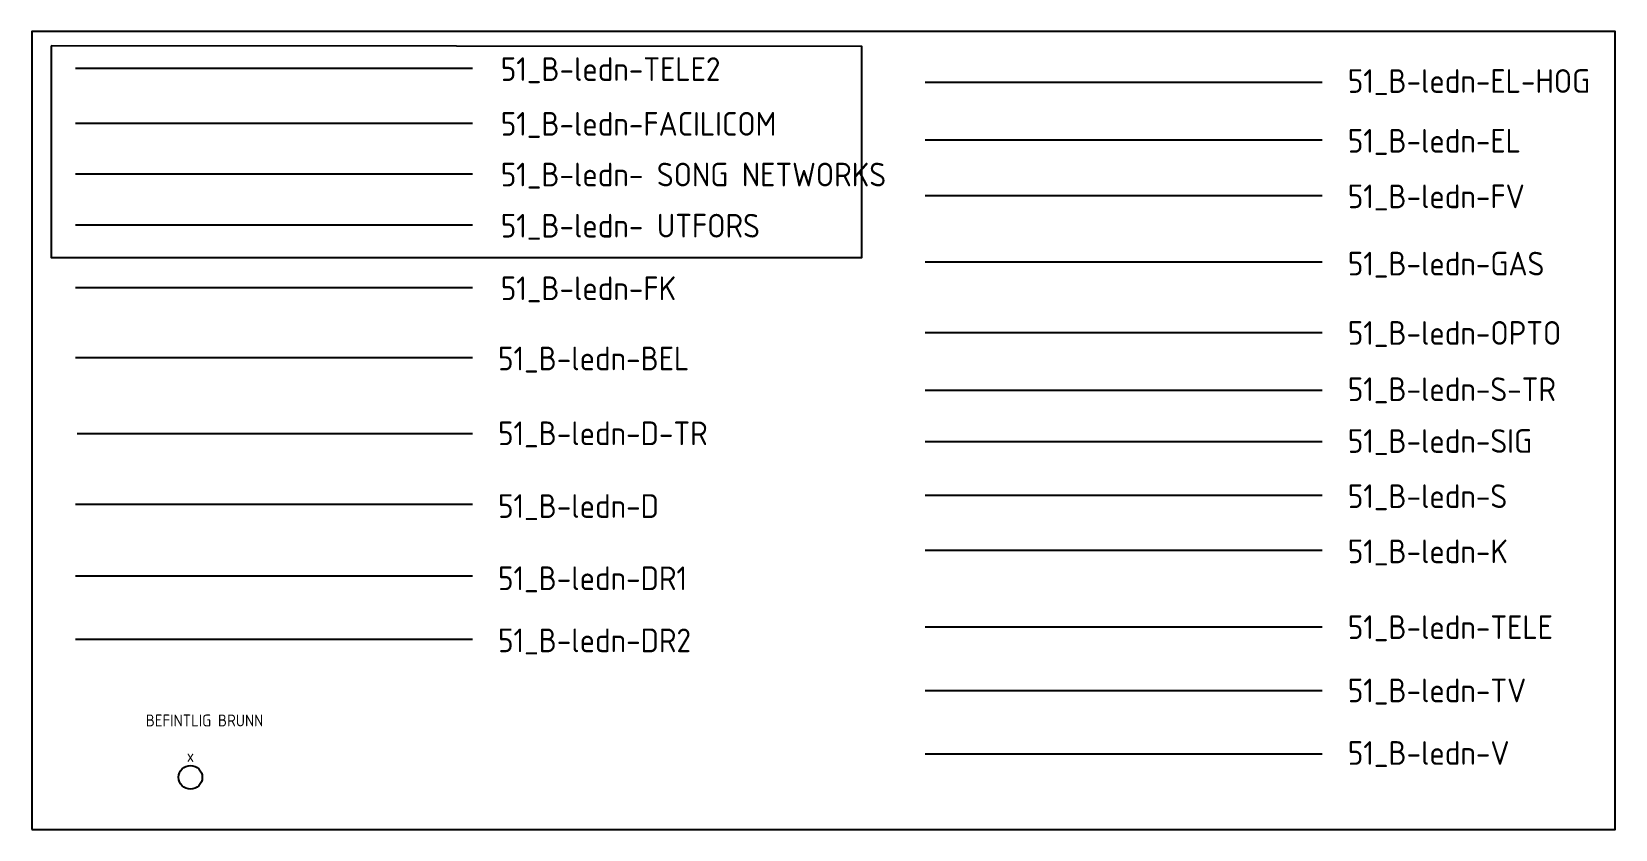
# Model space of a CAD drawing. Header units: metres. Extents: x -12 to 120691, y -61 to 6149382.
# Drawn here: x 2830.4 to 3164.8, y 354.3 to 522.8 of the extents above; entities that cross this region are included whole.
import ezdxf
from ezdxf.enums import TextEntityAlignment as Align

# ---------------------------------------------------------------- set-up
doc = ezdxf.new("R2010")
doc.units = ezdxf.units.M
doc.layers.get('0').update_dxf_attribs({"linetype": 'CONTINUOUS'})
doc.layers.get('DEFPOINTS').update_dxf_attribs({"color": 5, "linetype": 'CONTINUOUS'})
for name, color, linetype in [('51_B-br', 1, 'CONTINUOUS'), ('51_B-ledn-BEL', 1, 'BBEL'), ('51_B-ledn-D', 83, 'BDAG'), ('51_B-ledn-D-TR', 83, 'D-TRYCKLEDN'), ('51_B-ledn-DR1', 83, 'DRANERINGSLEDN_1'), ('51_B-ledn-DR2', 83, 'DRANERINGSLEDN_2'), ('51_B-ledn-EL-HOG', 1, 'BHSP'), ('51_B-ledn-EL-LAG', 1, 'BLSP'), ('51_B-ledn-FACILI', 1, 'BTELEfacili'), ('51_B-ledn-FK', 1, 'BFK'), ('51_B-ledn-FV', 1, 'BFV'), ('51_B-ledn-GAS', 1, 'BGAS'), ('51_B-ledn-K', 23, 'BSPILL'), ('51_B-ledn-OPTO', 1, 'BOPTO'), ('51_B-ledn-S', 243, 'BSPILL'), ('51_B-ledn-S-TR', 243, 'S-TRYCKLEDN'), ('51_B-ledn-SIG', 1, 'BSIGNAL'), ('51_b-ledn-SONG', 1, 'BTELEsong'), ('51_B-ledn-TELE', 1, 'BTELE'), ('51_B-ledn-TELE2', 1, 'BTELE2'), ('51_B-ledn-TV', 1, 'TV-KABEL'), ('51_B-ledn-Txt', 1, 'CONTINUOUS'), ('51_B-ledn-UTFORS', 1, 'BTELEutfors'), ('51_B-ledn-V', 173, 'BV')]:
    doc.layers.add(name, color=color, linetype=linetype)
doc.styles.add('ISO', font='iso.shx')
doc.linetypes.add('BBEL', pattern='A,10,-2,["Eb",ISO,S=2,R=0,X=-1,Y=-1],-2.1', length=14.1)
doc.linetypes.add('BDAG', pattern='A,5,-1.5,1,-1.5,5,["/",ISO,S=2,R=0,X=-1,Y=-1],5,-1.5,1,-1.5,5', length=28)
doc.linetypes.add('BFK', pattern='A,10,-2,["FK",ISO,S=2,R=0,X=-1,Y=-1],-2.5', length=14.5)
doc.linetypes.add('BFV', pattern='A,10,-2,["FV",ISO,S=2,R=0,X=-1,Y=-1],-2.5', length=14.5)
doc.linetypes.add('BGAS', pattern='A,10,-2,["G",ISO,S=2,R=0,X=-1,Y=-1],-1.2', length=13.2)
doc.linetypes.add('BHSP', pattern='A,10,-2,["Eh",ISO,S=2,R=0,X=-1,Y=-1],-2.1', length=14.1)
doc.linetypes.add('BLSP', pattern='A,10,-2,["El",ISO,S=2,R=0,X=-1,Y=-1],-1.5', length=13.5)
doc.linetypes.add('BOPTO', pattern='A,10,-2,["To",ISO,S=2,R=0,X=-1,Y=-1],-2.3', length=14.3)
doc.linetypes.add('BSIGNAL', pattern='A,10,-2,["S",ISO,S=2,R=0,X=-1,Y=-1],-1', length=13)
doc.linetypes.add('BSPILL', pattern='A,10,["/",ISO,S=2,R=0,X=-1,Y=-1],20', length=30)
doc.linetypes.add('BTELE', pattern='A,10,-2,["Te",ISO,S=2,R=0,X=-1,Y=-1],-2.3', length=14.3)
doc.linetypes.add('BTELE2', pattern='A,10,-2,["T2",ISO,S=2,R=0,X=-1,Y=-1],-2.3', length=14.3)
doc.linetypes.add('BTELEfacili', pattern='A,10,-2,["Tf",ISO,S=2,R=0,X=-1,Y=-1],-2.3', length=14.3)
doc.linetypes.add('BTELEsong', pattern='A,10,-2,["Ts",ISO,S=2,R=0,X=-1,Y=-1],-2.3', length=14.3)
doc.linetypes.add('BTELEutfors', pattern='A,10,-2,["Tu",ISO,S=2,R=0,X=-1,Y=-1],-2.3', length=14.3)
doc.linetypes.add('BV', pattern='A,3,-2,3,["/",ISO,S=2,R=0,X=-1,Y=-1],3,-2,6,-2,3', length=24)
doc.linetypes.add('D-TRYCKLEDN', pattern='A,4,-1.5,1,-1.5,6,["V",ISO,S=2,R=90,X=0,Y=-0.571]', length=14)
doc.linetypes.add('DRANERINGSLEDN_1', pattern='A,6,0,["/",ISO,S=1.4,R=80,X=0,Y=0],-3', length=9)
doc.linetypes.add('DRANERINGSLEDN_2', pattern='A,6,0,["/",ISO,S=1.4,R=170,X=0,Y=0],-3', length=9)
doc.linetypes.add('S-TRYCKLEDN', pattern='A,10,0,["V",ISO,S=2,R=90,X=0,Y=-0.571]', length=10)
doc.linetypes.add('TV-KABEL', pattern='A,10,-2,["TV",ISO,S=2,R=0,X=-1,Y=-1],-2.5', length=14.5)

msp = doc.modelspace()

# ---------------------------------------------------------------- texts
at = {"style": 'ISO'}
for s, p in [('51_B-ledn-TELE2', (2929.435, 512.393)), ('51_B-ledn-EL-HOG                  ', (3108.304, 509.87)), ('51_B-ledn-FACILICOM', (2929.435, 500.826)), ('51_B-ledn-EL', (3108.304, 497.245)), ('51_B-ledn- SONG NETWORKS', (2929.435, 490.114)), ('51_B-ledn-FV                      ', (3108.304, 485.509)), ('51_B-ledn- UTFORS', (2929.435, 479.31)), ('51_B-ledn-GAS                     ', (3108.304, 471.301)), ('51_B-ledn-FK', (2929.435, 466.087)), ('51_B-ledn-OPTO                    ', (3108.304, 456.655)), ('51_B-ledn-BEL', (2928.854, 451.256)), ('51_B-ledn-S-TR                 ', (3108.304, 444.764)), ('51_B-ledn-D-TR                 ', (2928.854, 435.452)), ('51_B-ledn-SIG                 ', (3108.304, 433.829)), ('51_B-ledn-D                       ', (2928.854, 420.087)), ('51_B-ledn-S', (3108.304, 422.172)), ('51_B-ledn-K', (3108.304, 410.515)), ('51_B-ledn-DR1                     ', (2928.854, 404.834)), ('51_B-ledn-TELE                    ', (3108.304, 394.506)), ('51_B-ledn-DR2', (2928.854, 391.714)), ('51_B-ledn-TV                      ', (3108.304, 381.14)), ('51_B-ledn-V                       ', (3108.304, 367.929))]:
    msp.add_text(s, height=5, dxfattribs=at).set_placement(p)
at = {"layer": '51_B-ledn-Txt', "style": 'ISO'}
msp.add_text('BEFINTLIG BRUNN', height=2.5, dxfattribs=at).set_placement((2854.47, 376.048))

# ---------------------------------------------------------------- blocks, each defined once
blk = doc.blocks.new('_NB')
at = {"color": 0, "linetype": 'ByBlock'}
blk.add_circle((0, 0), 2.5, dxfattribs=at)
at = {"color": 1, "style": 'ISO', "flags": 8}
blk.add_attdef('BETECKNING', text='', height=2.5, dxfattribs=at).set_placement((0, 2.5), align=Align.BOTTOM_CENTER)

# ---------------------------------------------------------------- linework, layer by layer
at = {"layer": '51_B-ledn-BEL'}
msp.add_line((2839.634, 453.965), (2923.448, 453.965), dxfattribs=at)
at = {"layer": '51_B-ledn-D'}
msp.add_line((2839.634, 423.02), (2923.448, 423.02), dxfattribs=at)
at = {"layer": '51_B-ledn-D-TR'}
msp.add_line((2839.994, 437.924), (2923.448, 437.924), dxfattribs=at)
at = {"layer": '51_B-ledn-DR1'}
msp.add_line((2839.634, 407.833), (2923.448, 407.833), dxfattribs=at)
at = {"layer": '51_B-ledn-DR2'}
msp.add_line((2839.634, 394.499), (2923.448, 394.499), dxfattribs=at)
at = {"layer": '51_B-ledn-EL-HOG'}
msp.add_line((3019.084, 512.13), (3102.899, 512.13), dxfattribs=at)
at = {"layer": '51_B-ledn-EL-LAG'}
msp.add_line((3019.084, 499.928), (3102.899, 499.928), dxfattribs=at)
at = {"layer": '51_B-ledn-FACILI'}
msp.add_line((2839.634, 503.496), (2923.435, 503.496), dxfattribs=at)
at = {"layer": '51_B-ledn-FK'}
msp.add_line((2839.634, 468.758), (2923.435, 468.758), dxfattribs=at)
at = {"layer": '51_B-ledn-FV'}
msp.add_line((3019.084, 488.178), (3102.899, 488.178), dxfattribs=at)
at = {"layer": '51_B-ledn-GAS'}
msp.add_line((3019.084, 474.168), (3102.899, 474.168), dxfattribs=at)
at = {"layer": '51_B-ledn-K'}
msp.add_line((3019.084, 413.251), (3102.899, 413.251), dxfattribs=at)
at = {"layer": '51_B-ledn-OPTO'}
msp.add_line((3019.084, 459.255), (3102.899, 459.255), dxfattribs=at)
at = {"layer": '51_B-ledn-S'}
msp.add_line((3019.084, 424.908), (3102.899, 424.908), dxfattribs=at)
at = {"layer": '51_B-ledn-S-TR'}
msp.add_line((3019.084, 447.053), (3102.899, 447.053), dxfattribs=at)
at = {"layer": '51_B-ledn-SIG'}
msp.add_line((3019.084, 436.206), (3102.899, 436.206), dxfattribs=at)
at = {"layer": '51_b-ledn-SONG'}
msp.add_line((2839.634, 492.784), (2923.435, 492.784), dxfattribs=at)
at = {"layer": '51_B-ledn-TELE'}
msp.add_line((3019.084, 397.066), (3102.899, 397.066), dxfattribs=at)
at = {"layer": '51_B-ledn-TELE2'}
msp.add_line((2839.634, 515.063), (2923.435, 515.063), dxfattribs=at)
at = {"layer": '51_B-ledn-TV'}
msp.add_line((3019.084, 383.654), (3102.899, 383.654), dxfattribs=at)
at = {"layer": '51_B-ledn-UTFORS'}
msp.add_line((2839.634, 481.98), (2923.435, 481.98), dxfattribs=at)
at = {"layer": '51_B-ledn-V'}
msp.add_line((3019.084, 370.216), (3102.899, 370.216), dxfattribs=at)
at = {"layer": 'DEFPOINTS', "flags": 128}
msp.add_lwpolyline([(2830.368, 354.298), (3164.791, 354.298), (3164.791, 522.797), (2830.368, 522.797)], close=True, dxfattribs=at)
msp.add_lwpolyline([(2834.476, 519.831), (2834.476, 475.103), (3005.7, 475.103), (3005.7, 519.651), (2834.476, 519.831)], dxfattribs=at)

# ---------------------------------------------------------------- block references
at = {"layer": '51_B-br'}
ref = msp.add_blockref('_NB', (2863.896, 365.289), dxfattribs=at)
ref.add_attrib('beteckning', 'x', dxfattribs={"layer": '0', "height": 2.5, "style": 'ISO', "flags": 8}).set_placement((2863.896, 367.789), align=Align.BOTTOM_CENTER)

msp.set_redraw_order([(e.dxf.handle, doc.entitydb.next_handle()) for e in msp.query("TEXT MTEXT ATTDEF DIMENSION ARC_DIMENSION")])  # texts and dimensions are drawn at this point

doc.saveas('drawing.dxf')
